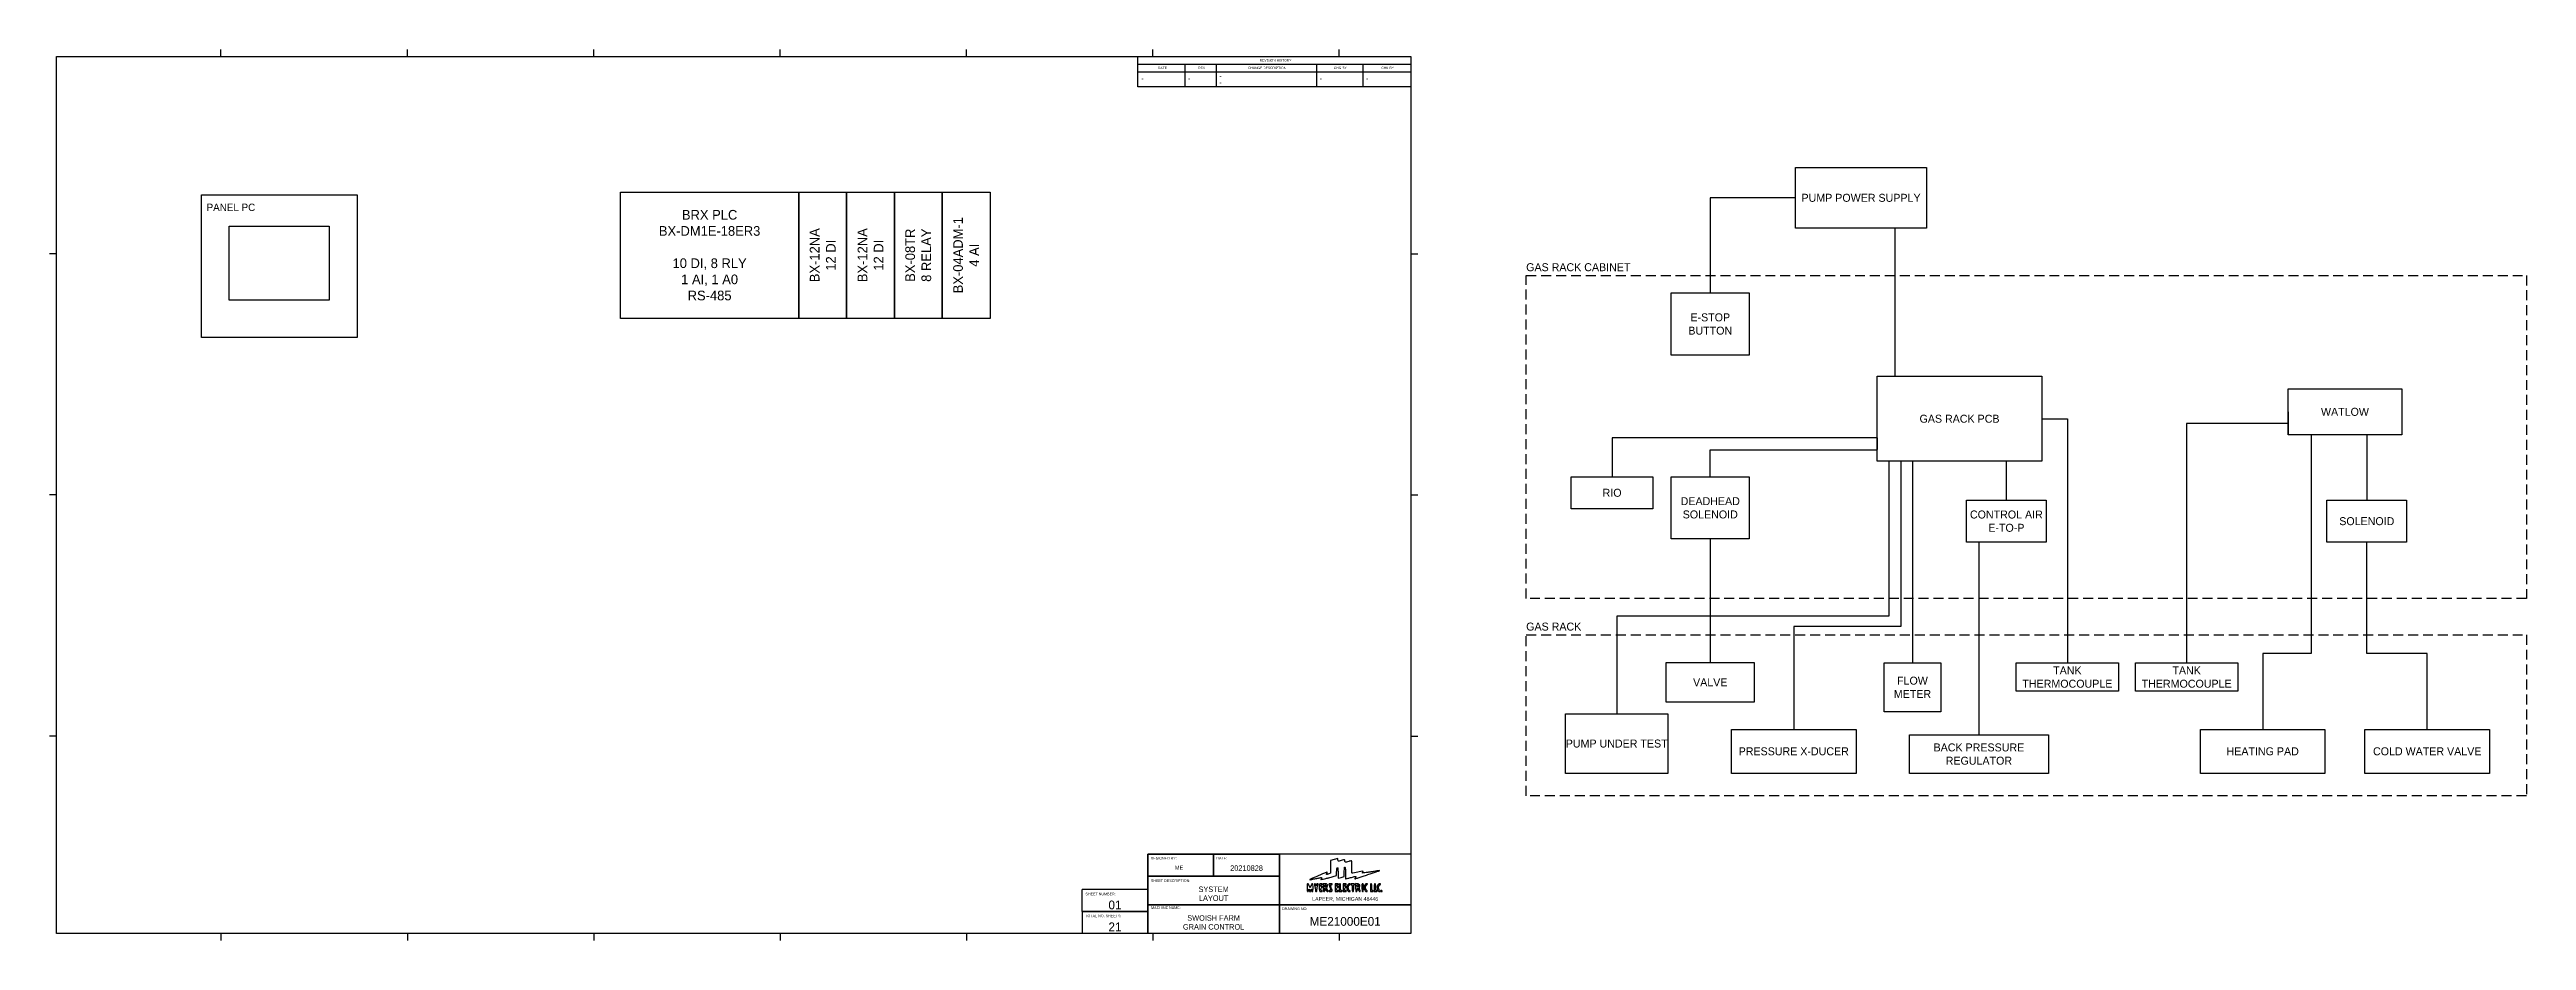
# Model space of a CAD drawing. Header units: inches. Extents: x -1.8 to 60.4, y -0.1 to 48.1.
# Drawn here: x -1.8 to 60.4, y -0.1 to 22.3 of the extents above; entities that cross this region are included whole.
import ezdxf
from ezdxf.enums import TextEntityAlignment as Align

# ---------------------------------------------------------------- set-up
doc = ezdxf.new("R2010")
doc.units = ezdxf.units.IN
doc.header["$MEASUREMENT"] = 0
doc.linetypes.add('DASHED2', pattern=[0.375, 0.25, -0.125])
doc.layers.add('ATTRIBUTE', color=3, linetype='Continuous')
doc.layers.add('TITLE BLOCK', color=8, linetype='Continuous')
doc.styles.add('Text Style48', font='arial.ttf')
doc.styles.add('Title Block', font='arial.ttf')

msp = doc.modelspace()

# ---------------------------------------------------------------- texts
msp.add_text('PANEL PC', height=0.1844).set_placement((2.178, 18.244))
at = {"char_height": 0.2}
for s, width, heights, insert, attachment_point in [('PUMP POWER SUPPLY ', 3.28638, [1.143], (43.686, 18.574), 5), ('GAS RACK CABINET', 3.78426, [0], (35.285, 16.934), 1), ('RIO', 2.05076, [0], (37.44, 11.173), 5), ('GAS RACK', 1.88931, [0], (35.285, 7.917), 1), ('VALVE', 2.2272, [0], (39.903, 6.418), 5), ('FLOW METER', 1.42688, [0], (44.976, 6.293), 5), ('PUMP UNDER TEST', 2.56498, [0], (37.556, 4.881), 5), ('PRESSURE X-DUCER', 3.12554, [0], (41.998, 4.686), 5), ('BACK PRESSURE REGULATOR', 3.49094, [0], (46.643, 4.617), 5), ('HEATING PAD', 3.12554, [0], (53.763, 4.686), 5), ('COLD WATER VALVE', 3.12554, [0], (57.891, 4.686), 5)]:
    msp.add_mtext_dynamic_manual_height_columns(s, width=width, gutter_width=1, heights=heights, dxfattribs=dict(at, insert=insert, attachment_point=attachment_point))
at = {"linetype": 'DASHED2', "attachment_point": 5}
for s, width, gutter_width, insert, char_height in [('BRX PLC\\PBX-DM1E-18ER3\\P\\P10 DI, 8 RLY\\P1 AI, 1 A0\\PRS-485', 5.02402, 1.215, (14.798, 17.135), 0.24297), ('E-STOP BUTTON', 1.95346, 1, (39.903, 15.408), 0.2), ('GAS RACK PCB', 4.13338, 1, (46.157, 13.031), 0.2), ('WATLOW', 2.84593, 1, (55.827, 13.204), 0.2), ('DEADHEAD SOLENOID', 1.95346, 1, (39.903, 10.796), 0.2), ('CONTROL AIR E-TO-P', 1.99893, 1, (47.332, 10.461), 0.2), ('SOLENOID', 1.99893, 1, (56.375, 10.461), 0.2), ('TANK THERMOCOUPLE', 1.94811, 1, (48.863, 6.549), 0.2), ('TANK THERMOCOUPLE', 1.94811, 1, (51.855, 6.549), 0.2)]:
    msp.add_mtext_dynamic_manual_height_columns(s, width=width, gutter_width=gutter_width, heights=[0], dxfattribs=dict(at, insert=insert, char_height=char_height))
at = {"linetype": 'DASHED2', "char_height": 0.243, "attachment_point": 5, "rotation": 90}
for s, insert in [('BX-04ADM-1\\P4 AI', (21.233, 17.135)), ('BX-12NA\\P12 DI', (17.636, 17.135)), ('BX-12NA\\P12 DI', (18.835, 17.135)), ('BX-08TR\\P8 RELAY', (20.034, 17.135))]:
    msp.add_mtext_dynamic_manual_height_columns(s, width=5.02402, gutter_width=1.215, heights=[0], dxfattribs=dict(at, insert=insert))

# ---------------------------------------------------------------- blocks, each defined once
blk = doc.blocks.new('*U51')
for points in [[(32.054, -20.144), (31.965, -20.168), (31.965, -20.327), (31.965, -20.486), (31.923, -20.504, -0.011575), (31.883, -20.519, -0.123232), (31.867, -20.521, -0.429207), (31.861, -20.514, -0.075017), (31.868, -20.496, 0.016852), (31.873, -20.486, 0.025956), (31.876, -20.477, 0.023649), (31.878, -20.469, 0.279589), (31.877, -20.467, 0.284075), (31.868, -20.465, 0.000271), (31.655, -20.556, 0.000261), (31.442, -20.646, 0.53109), (31.441, -20.652, 0.246522), (31.448, -20.654, 0.00061), (31.546, -20.636, 0.004193), (31.64, -20.618, 0.007465), (31.717, -20.601, -0.015975), (31.734, -20.598, -0.282061), (31.739, -20.6, -0.273563), (31.739, -20.605, -0.015249), (31.732, -20.62, 0.017165), (31.727, -20.631, 0.026009), (31.723, -20.64, 0.023795), (31.721, -20.647, 0.264845), (31.722, -20.65, 0.252928), (31.726, -20.651, 0.000628), (31.781, -20.638, 0.003645), (31.845, -20.622, 0.002235), (31.919, -20.603), (32.112, -20.552), (32.115, -20.455, -0.010367), (32.118, -20.412, -0.026178), (32.122, -20.381, -0.031698), (32.127, -20.36, -0.239908), (32.134, -20.352, -0.419857), (32.142, -20.356, -0.045779), (32.146, -20.378, -0.024307), (32.149, -20.416, -0.005069), (32.15, -20.483), (32.15, -20.618), (32.226, -20.596), (32.303, -20.575), (32.307, -20.456, -0.006157), (32.312, -20.343, -0.658537), (32.322, -20.339, -0.186335), (32.333, -20.365, -0.005262), (32.334, -20.485, 0.005914), (32.335, -20.541, 0.009837), (32.337, -20.589, 0.003836), (32.34, -20.629, 0.391449), (32.343, -20.632, 0.061218), (32.35, -20.631, 0.00131), (32.382, -20.623, 0.002999), (32.42, -20.613, 0.002016), (32.463, -20.601, -0.003186), (32.559, -20.576, -0.067949), (32.588, -20.572, -0.478278), (32.595, -20.581, -0.088254), (32.586, -20.603, 0.012281), (32.576, -20.619, 0.091596), (32.573, -20.627, 0.398502), (32.575, -20.63, 0.138134), (32.581, -20.63, -0.003563), (32.594, -20.626, -0.00004), (32.681, -20.598, -0.000124), (32.78, -20.565, -0.000081), (32.896, -20.527, 0.001179), (33.01, -20.49, 0.001986), (33.105, -20.458, 0.000178), (33.19, -20.429, 0.555583), (33.19, -20.428, 0.236023), (33.187, -20.427, 0.000327), (33.126, -20.435, 0.002563), (33.057, -20.446, 0.001565), (32.976, -20.459, -0.003318), (32.894, -20.471, -0.005578), (32.826, -20.48, -0.001265), (32.767, -20.488, -0.449485), (32.764, -20.485, -0.11724), (32.765, -20.481, -0.028143), (32.768, -20.475, -0.027379), (32.773, -20.469, -0.024139), (32.779, -20.463, 0.467866), (32.777, -20.449, 0.180834), (32.756, -20.443, 0.025752), (32.684, -20.455, 0.002782), (32.521, -20.491, -0.190393), (32.506, -20.489, -0.219476), (32.497, -20.476, -0.042404), (32.494, -20.444, -0.002122), (32.494, -20.337, 0.001799), (32.493, -20.276, 0.003005), (32.493, -20.224, 0.000364), (32.492, -20.179, 0.422075), (32.491, -20.178, 0.051145), (32.488, -20.178, 0.000352), (32.469, -20.183, 0.00137), (32.446, -20.189, 0.000875), (32.42, -20.196, -0.007336), (32.36, -20.211, -0.089549), (32.337, -20.212, -0.269745), (32.326, -20.204, -0.098452), (32.322, -20.184, 0.096414), (32.318, -20.163, 0.269666), (32.307, -20.155, 0.097854), (32.284, -20.156, 0.009273), (32.231, -20.171, -0.006091), (32.178, -20.187, -0.11754), (32.161, -20.187, -0.279731), (32.152, -20.179, -0.043108), (32.147, -20.155), (32.144, -20.12)], [(31.376, -20.853, 0.007316), (31.376, -20.903, 0.03703), (31.379, -20.931, 0.08138), (31.385, -20.946, 0.273713), (31.393, -20.951, 0.168316), (31.4, -20.949, 0.08124), (31.407, -20.942, 0.064959), (31.412, -20.931, 0.046944), (31.415, -20.918, -0.004779), (31.419, -20.895, -0.516008), (31.421, -20.894, -0.198593), (31.424, -20.897, -0.002061), (31.433, -20.927), (31.446, -20.97), (31.465, -20.927, -0.002235), (31.478, -20.897, -0.18041), (31.482, -20.894, -0.528171), (31.484, -20.895, -0.006158), (31.485, -20.918, 0.041084), (31.487, -20.932, 0.082191), (31.491, -20.943, 0.115162), (31.497, -20.949, 0.148642), (31.505, -20.951, 0.258593), (31.514, -20.946, 0.093584), (31.519, -20.932, 0.039364), (31.522, -20.905, 0.006994), (31.523, -20.853, 0.013793), (31.521, -20.779, 0.202366), (31.51, -20.756, 0.473475), (31.494, -20.759, 0.029852), (31.47, -20.807), (31.448, -20.859), (31.425, -20.807, 0.025807), (31.401, -20.761, 0.482182), (31.387, -20.759, 0.196031), (31.377, -20.78, 0.011101)], [(31.567, -20.819, -0.011228), (31.574, -20.847, -0.010219), (31.579, -20.875, -0.010287), (31.583, -20.9, -0.032245), (31.584, -20.918, 0.039687), (31.586, -20.932, 0.085127), (31.589, -20.943, 0.122098), (31.595, -20.949, 0.146572), (31.603, -20.951, 0.173501), (31.611, -20.948, 0.129272), (31.617, -20.94, 0.071071), (31.62, -20.926, 0.021401), (31.621, -20.904, -0.029143), (31.623, -20.882, -0.015863), (31.627, -20.855, -0.015759), (31.632, -20.828, -0.024047), (31.639, -20.806, 0.006971), (31.65, -20.774, 0.108397), (31.651, -20.762, 0.306008), (31.646, -20.757, 0.065683), (31.633, -20.755, 0.079521), (31.622, -20.757, 0.130985), (31.615, -20.762, 0.118265), (31.61, -20.77, 0.05793), (31.608, -20.783), (31.607, -20.81), (31.594, -20.783, 0.041935), (31.588, -20.772, 0.047128), (31.58, -20.763, 0.052891), (31.572, -20.757, 0.139403), (31.565, -20.755, 0.270303), (31.559, -20.759, 0.136249), (31.557, -20.768, 0.049563), (31.559, -20.786, 0.008812)], [(31.681, -20.795, 0.020019), (31.679, -20.815, 0.008766), (31.679, -20.841, 0.008659), (31.679, -20.868, 0.011456), (31.681, -20.894, 0.012553), (31.684, -20.929, 0.119947), (31.69, -20.943, 0.198295), (31.7, -20.95, 0.045204), (31.721, -20.951, 0.032751), (31.735, -20.951, 0.050337), (31.746, -20.948, 0.065043), (31.754, -20.944, 0.249719), (31.757, -20.939, 0.148195), (31.755, -20.934, 0.098894), (31.751, -20.93, 0.082425), (31.745, -20.928, 0.064853), (31.738, -20.927, -0.299278), (31.724, -20.918, -0.111821), (31.72, -20.894, -0.087579), (31.726, -20.866, -0.134363), (31.741, -20.846, 0.005777), (31.755, -20.835, 0.22845), (31.757, -20.832, 0.395521), (31.755, -20.83, 0.011517), (31.741, -20.829, -0.224035), (31.726, -20.822, -0.153467), (31.72, -20.804, -0.166632), (31.724, -20.787, -0.247969), (31.738, -20.779, 0.064853), (31.745, -20.779, 0.082425), (31.751, -20.776, 0.098894), (31.755, -20.772, 0.148195), (31.757, -20.767, 0.249255), (31.754, -20.762, 0.065248), (31.746, -20.758, 0.050468), (31.735, -20.756, 0.032852), (31.721, -20.755, 0.039619), (31.701, -20.756, 0.15851), (31.691, -20.762, 0.139501), (31.685, -20.773, 0.028245)], [(31.781, -20.853, 0.006994), (31.782, -20.905, 0.039364), (31.785, -20.932, 0.093584), (31.79, -20.946, 0.258593), (31.8, -20.951, 0.171382), (31.808, -20.949, 0.12597), (31.814, -20.941, 0.071752), (31.817, -20.927, 0.023085), (31.819, -20.905), (31.819, -20.859), (31.843, -20.905, 0.029092), (31.854, -20.923, 0.036571), (31.866, -20.938, 0.03977), (31.877, -20.948, 0.167418), (31.886, -20.951, 0.107056), (31.895, -20.95, 0.307114), (31.898, -20.945, 0.098199), (31.895, -20.935, 0.009507), (31.884, -20.912, -0.028488), (31.874, -20.89, -0.074064), (31.87, -20.872, -0.074591), (31.872, -20.855, -0.029202), (31.879, -20.832, 0.067378), (31.886, -20.797, 0.179306), (31.879, -20.774, 0.173835), (31.859, -20.759, 0.062714), (31.823, -20.755), (31.781, -20.755)], [(31.849, -20.81, -0.063462), (31.848, -20.819, -0.063483), (31.844, -20.828, -0.069477), (31.839, -20.834, -0.116646), (31.833, -20.838, -0.186684), (31.827, -20.838, -0.16323), (31.822, -20.833, -0.092267), (31.819, -20.824, -0.034783), (31.818, -20.81, -0.034783), (31.819, -20.797, -0.092267), (31.822, -20.787, -0.16323), (31.827, -20.783, -0.186684), (31.833, -20.783, -0.116646), (31.839, -20.786, -0.069477), (31.844, -20.793, -0.063483), (31.848, -20.801, -0.063462)], [(31.924, -20.764, 0.185345), (31.923, -20.771, 0.012116), (31.927, -20.791, 0.016298), (31.933, -20.814, 0.011366), (31.942, -20.841, -0.004936), (31.961, -20.896, -0.082876), (31.964, -20.915, -0.305016), (31.958, -20.924, -0.093948), (31.941, -20.927, 0.048028), (31.931, -20.928, 0.068025), (31.923, -20.93, 0.088204), (31.918, -20.934, 0.191087), (31.916, -20.939, 0.277684), (31.919, -20.944, 0.052312), (31.929, -20.948, 0.042582), (31.943, -20.951, 0.027026), (31.959, -20.951, 0.060806), (31.989, -20.948, 0.293992), (32, -20.936, 0.120504), (31.999, -20.912, 0.008947), (31.978, -20.849, -0.003873), (31.963, -20.803, -0.079133), (31.961, -20.788, -0.31512), (31.965, -20.782, -0.087652), (31.978, -20.779, 0.04941), (31.988, -20.779, 0.069405), (31.995, -20.776, 0.089576), (32, -20.772, 0.186826), (32.002, -20.767, 0.359992), (31.995, -20.758, 0.038107), (31.966, -20.755, 0.037892), (31.937, -20.756, 0.229395)], [(32.082, -20.853), (32.082, -20.951), (32.122, -20.951, 0.029145), (32.137, -20.951, 0.045523), (32.15, -20.948, 0.057272), (32.159, -20.944, 0.26699), (32.162, -20.939, 0.191087), (32.16, -20.934, 0.088204), (32.155, -20.93, 0.068025), (32.147, -20.928, 0.048028), (32.137, -20.927, -0.22988), (32.119, -20.918, -0.177271), (32.112, -20.897, -0.131929), (32.12, -20.87, -0.130712), (32.14, -20.852), (32.167, -20.837), (32.14, -20.827, -0.104724), (32.121, -20.815, -0.188258), (32.113, -20.799, -0.257133), (32.12, -20.785, -0.155961), (32.137, -20.779, 0.048028), (32.147, -20.779, 0.068025), (32.155, -20.776, 0.088204), (32.16, -20.772, 0.191087), (32.162, -20.767, 0.266956), (32.159, -20.762, 0.057262), (32.15, -20.758, 0.04552), (32.137, -20.756, 0.029145), (32.122, -20.755), (32.082, -20.755)], [(32.18, -20.853), (32.18, -20.951), (32.213, -20.951, 0.034237), (32.227, -20.951, 0.039166), (32.239, -20.948, 0.042873), (32.249, -20.944, 0.138974), (32.254, -20.939, 0.21303), (32.255, -20.935, 0.177792), (32.252, -20.93, 0.099774), (32.245, -20.928, 0.045834), (32.235, -20.927, -0.117317), (32.221, -20.923, -0.215978), (32.214, -20.914, -0.069512), (32.211, -20.894, -0.005651), (32.213, -20.841, 0.00763), (32.215, -20.795, 0.04558), (32.213, -20.772, 0.116497), (32.208, -20.759, 0.240237), (32.199, -20.755, 0.258373), (32.19, -20.76, 0.093426), (32.184, -20.774, 0.039346), (32.181, -20.802, 0.006998)], [(32.279, -20.853), (32.279, -20.951), (32.319, -20.951, 0.029145), (32.334, -20.951, 0.045523), (32.347, -20.948, 0.057272), (32.356, -20.944, 0.26699), (32.359, -20.939, 0.191087), (32.357, -20.934, 0.088204), (32.351, -20.93, 0.068025), (32.343, -20.928, 0.048028), (32.334, -20.927, -0.22988), (32.316, -20.918, -0.177271), (32.309, -20.897, -0.131929), (32.317, -20.87, -0.130712), (32.337, -20.852), (32.364, -20.837), (32.337, -20.827, -0.073774), (32.317, -20.817, -0.21909), (32.31, -20.804, -0.256412), (32.316, -20.791, -0.092814), (32.334, -20.783, 0.062734), (32.355, -20.775, 0.412254), (32.357, -20.765, 0.231771), (32.346, -20.757, 0.040045), (32.319, -20.755), (32.279, -20.755)], [(32.395, -20.779, 0.157965), (32.373, -20.824, 0.093693), (32.375, -20.883, 0.104867), (32.397, -20.933, 0.238867), (32.433, -20.951, 0.067597), (32.45, -20.949, 0.342889), (32.456, -20.942, 0.213846), (32.451, -20.931, 0.037361), (32.432, -20.917, -0.080305), (32.421, -20.907, -0.081907), (32.413, -20.894, -0.063489), (32.409, -20.877, -0.027883), (32.408, -20.853, -0.027883), (32.409, -20.829, -0.063489), (32.413, -20.812, -0.081907), (32.421, -20.799, -0.080305), (32.432, -20.789, 0.025323), (32.442, -20.782, 0.03201), (32.45, -20.775, 0.033519), (32.455, -20.769, 0.163755), (32.457, -20.764, 0.339728), (32.451, -20.756, 0.126675), (32.435, -20.756, 0.075222), (32.414, -20.765, 0.060543)], [(32.469, -20.767, 0.148195), (32.471, -20.772, 0.098894), (32.475, -20.776, 0.082425), (32.481, -20.779, 0.064853), (32.488, -20.779, -0.241448), (32.497, -20.784, -0.103378), (32.502, -20.797, -0.044348), (32.505, -20.821, -0.008455), (32.506, -20.865, 0.008455), (32.507, -20.91, 0.044348), (32.51, -20.934, 0.103378), (32.515, -20.947, 0.241448), (32.524, -20.951, 0.241448), (32.533, -20.947, 0.103378), (32.539, -20.934, 0.044348), (32.542, -20.91, 0.008455), (32.543, -20.865, -0.01259), (32.544, -20.832, -0.022889), (32.546, -20.804, -0.020168), (32.55, -20.783, -0.350432), (32.555, -20.779, 0.099038), (32.56, -20.779, 0.097945), (32.564, -20.776, 0.097945), (32.566, -20.772, 0.099038), (32.567, -20.767, 0.295869), (32.564, -20.762, 0.04382), (32.553, -20.758, 0.037669), (32.537, -20.756, 0.023598), (32.518, -20.755, 0.023598), (32.499, -20.756, 0.037669), (32.484, -20.758, 0.04382), (32.472, -20.762, 0.295869)], [(32.592, -20.852, 0.00721), (32.593, -20.903, 0.036993), (32.596, -20.931, 0.081942), (32.601, -20.946, 0.273266), (32.61, -20.951, 0.189289), (32.618, -20.948, 0.095755), (32.624, -20.94, 0.061849), (32.629, -20.925, 0.026537), (32.631, -20.905), (32.635, -20.859), (32.659, -20.905, 0.032145), (32.682, -20.944, 0.245611), (32.7, -20.953, 0.484084), (32.708, -20.943, 0.042423), (32.696, -20.906, -0.020374), (32.687, -20.881, -0.065919), (32.684, -20.863, -0.085082), (32.685, -20.848, -0.050766), (32.692, -20.831, 0.105404), (32.7, -20.803, 0.180604), (32.694, -20.781, 0.147367), (32.672, -20.765, 0.064415), (32.637, -20.757), (32.592, -20.753)], [(32.664, -20.807, -0.041303), (32.661, -20.818, -0.056112), (32.657, -20.827, -0.069458), (32.652, -20.833, -0.193098), (32.647, -20.835, -0.193098), (32.642, -20.833, -0.069458), (32.637, -20.827, -0.056112), (32.633, -20.818, -0.041303), (32.631, -20.807, -0.04615), (32.63, -20.795, -0.12236), (32.633, -20.786, -0.161672), (32.639, -20.781, -0.100145), (32.647, -20.779, -0.100145), (32.656, -20.781, -0.161672), (32.662, -20.786, -0.12236), (32.664, -20.795, -0.04615)], [(32.75, -20.853, 0.008462), (32.752, -20.9, 0.032832), (32.756, -20.929, 0.057973), (32.762, -20.946, 0.291159), (32.77, -20.951, 0.293716), (32.778, -20.946, 0.065472), (32.783, -20.93, 0.03385), (32.786, -20.902, 0.007802), (32.787, -20.853, 0.006304), (32.786, -20.799, 0.045192), (32.783, -20.773, 0.124489), (32.777, -20.76, 0.220503), (32.766, -20.755, 0.218721), (32.756, -20.76, 0.136927), (32.75, -20.772, 0.046094), (32.748, -20.798, 0.005761)], [(32.843, -20.764, 0.094659), (32.828, -20.779, 0.041125), (32.814, -20.803, 0.040818), (32.804, -20.829, 0.069353), (32.801, -20.853, 0.081353), (32.806, -20.885, 0.058894), (32.822, -20.918, 0.062991), (32.842, -20.943, 0.192104), (32.863, -20.951, 0.039041), (32.881, -20.95, 0.371636), (32.885, -20.945, 0.182794), (32.882, -20.935, 0.013412), (32.862, -20.915, -0.061571), (32.853, -20.902, -0.039751), (32.845, -20.886, -0.039427), (32.84, -20.869, -0.055778), (32.838, -20.853, -0.055778), (32.84, -20.837, -0.039427), (32.845, -20.82, -0.039751), (32.853, -20.804, -0.061571), (32.862, -20.792, 0.01161), (32.872, -20.782, 0.016057), (32.88, -20.773, 0.012597), (32.886, -20.765, 0.157369), (32.887, -20.761, 0.356709), (32.883, -20.756, 0.068557), (32.871, -20.755, 0.056583), (32.855, -20.758, 0.072396)], [(32.961, -20.853), (32.961, -20.951), (32.997, -20.951, 0.031626), (33.012, -20.951, 0.048861), (33.023, -20.948, 0.06271), (33.032, -20.944, 0.254951), (33.034, -20.939, 0.148195), (33.033, -20.934, 0.098894), (33.029, -20.93, 0.082425), (33.023, -20.928, 0.064853), (33.016, -20.927, -0.241448), (33.007, -20.922, -0.103378), (33.001, -20.909, -0.044348), (32.998, -20.885, -0.008455), (32.997, -20.841, 0.008455), (32.997, -20.796, 0.044348), (32.994, -20.772, 0.103378), (32.988, -20.76, 0.241448), (32.979, -20.755, 0.258593), (32.97, -20.76, 0.093584), (32.964, -20.774, 0.039364), (32.961, -20.802, 0.006994)], [(33.059, -20.853), (33.059, -20.951), (33.096, -20.951, 0.031626), (33.11, -20.951, 0.048861), (33.122, -20.948, 0.06271), (33.13, -20.944, 0.254951), (33.133, -20.939, 0.148195), (33.131, -20.934, 0.098894), (33.127, -20.93, 0.082425), (33.121, -20.928, 0.064853), (33.114, -20.927, -0.241448), (33.105, -20.922, -0.103378), (33.099, -20.909, -0.044348), (33.096, -20.885, -0.008455), (33.096, -20.841, 0.008455), (33.095, -20.796, 0.044348), (33.092, -20.772, 0.103378), (33.086, -20.76, 0.241448), (33.077, -20.755, 0.258593), (33.068, -20.76, 0.093584), (33.063, -20.774, 0.039364), (33.06, -20.802, 0.006994)], [(33.152, -20.782, 0.126643), (33.134, -20.83, 0.08921), (33.138, -20.888, 0.103093), (33.16, -20.935, 0.231798), (33.195, -20.951, 0.067597), (33.212, -20.949, 0.342889), (33.218, -20.942, 0.213846), (33.213, -20.931, 0.037361), (33.194, -20.917, -0.194574), (33.173, -20.889, -0.074599), (33.169, -20.84, -0.083057), (33.179, -20.795, -0.305325), (33.201, -20.779, 0.070083), (33.208, -20.779, 0.085896), (33.214, -20.776, 0.100138), (33.217, -20.772, 0.138107), (33.219, -20.767, 0.324907), (33.211, -20.757, 0.134586), (33.192, -20.756, 0.087499), (33.169, -20.765, 0.097748)], [(33.231, -20.939, 0.099038), (33.232, -20.944, 0.097945), (33.234, -20.948, 0.097945), (33.238, -20.951, 0.099038), (33.243, -20.951, 0.099038), (33.248, -20.951, 0.097945), (33.252, -20.948, 0.097945), (33.255, -20.944, 0.099038), (33.255, -20.939, 0.099038), (33.255, -20.934, 0.097945), (33.252, -20.93, 0.097945), (33.248, -20.928, 0.099038), (33.243, -20.927, 0.099038), (33.238, -20.928, 0.097945), (33.234, -20.93, 0.097945), (33.232, -20.934, 0.099038)]]:
    blk.add_lwpolyline(points, format="xyb", close=True)
at = {"layer": 'TITLE BLOCK'}
for p, q in [((0, -22.002), (0, 0)), ((0, 0), (33.98, 0)), ((4.125, 0), (4.125, 0.176)), ((8.801, 0), (8.801, 0.176)), ((13.476, 0), (13.476, 0.176)), ((18.152, 0), (18.152, 0.176)), ((22.827, 0), (22.827, 0.176)), ((27.131, -0.763), (27.131, 0)), ((27.503, 0), (27.503, 0.176)), ((32.178, 0), (32.178, 0.176)), ((33.98, 0), (33.98, -22.002)), ((27.131, -0.19), (28.303, -0.19)), ((27.131, -0.38), (28.303, -0.38)), ((27.136, 0), (33.98, 0)), ((28.303, -0.19), (28.303, -0.38)), ((28.303, -0.19), (29.095, -0.19)), ((28.303, -0.19), (28.303, -0.38)), ((28.303, -0.38), (28.303, -0.763)), ((28.303, -0.38), (29.095, -0.38)), ((28.303, -0.38), (28.303, -0.763)), ((29.095, -0.19), (29.095, -0.38)), ((29.095, -0.19), (31.608, -0.19)), ((29.095, -0.19), (29.095, -0.38)), ((29.095, -0.38), (29.095, -0.763)), ((29.095, -0.38), (31.608, -0.38)), ((29.095, -0.38), (29.095, -0.763)), ((31.608, -0.19), (31.608, -0.38)), ((31.608, -0.19), (32.77, -0.19)), ((31.608, -0.19), (31.608, -0.38)), ((31.608, -0.38), (31.608, -0.763)), ((31.608, -0.38), (32.77, -0.38)), ((31.608, -0.38), (31.608, -0.763)), ((32.77, -0.19), (32.77, -0.38)), ((32.77, -0.19), (33.98, -0.19)), ((32.77, -0.19), (32.77, -0.38)), ((32.77, -0.38), (32.77, -0.763)), ((32.77, -0.38), (33.98, -0.38)), ((32.77, -0.38), (32.77, -0.763)), ((33.98, 0), (33.98, -0.763)), ((33.98, -0.763), (27.131, -0.763)), ((0, -4.951), (-0.176, -4.951)), ((33.98, -4.951), (34.156, -4.951)), ((0, -11.001), (-0.176, -11.001)), ((33.98, -11.001), (34.156, -11.001)), ((0, -17.052), (-0.176, -17.052)), ((33.98, -17.052), (34.156, -17.052)), ((33.98, -20.012), (30.68, -20.012)), ((27.379, -20.902), (25.729, -20.902)), ((25.729, -21.452), (25.729, -20.902)), ((25.729, -21.452), (25.729, -22.002)), ((33.98, -22.002), (0, -22.002)), ((4.125, -22.002), (4.125, -22.178)), ((8.801, -22.002), (8.801, -22.178)), ((13.476, -22.002), (13.476, -22.178)), ((18.152, -22.002), (18.152, -22.178)), ((22.827, -22.002), (22.827, -22.178)), ((27.503, -22.002), (27.503, -22.178)), ((32.178, -22.002), (32.178, -22.178))]:
    blk.add_line(p, q, dxfattribs=at)
at = {"layer": 'TITLE BLOCK', "linetype": 'Continuous', "lineweight": 35}
for p, q in [((27.379, -22.002), (27.379, -20.012)), ((27.379, -20.012), (30.68, -20.012)), ((29.029, -20.012), (29.029, -20.562)), ((30.68, -22.002), (30.68, -20.012)), ((27.379, -20.562), (30.68, -20.562)), ((25.729, -21.452), (27.379, -21.452)), ((27.379, -21.282), (30.68, -21.282)), ((30.68, -21.282), (33.98, -21.282))]:
    blk.add_line(p, q, dxfattribs=at)
blk.add_text('LAPEER, MICHIGAN 48446', height=0.09563).set_placement((32.33, -21.136), align=Align.MIDDLE_CENTER)
at = {"layer": 'ATTRIBUTE'}
for p in [(27.212, -0.61), (28.384, -0.61), (29.176, -0.546), (31.689, -0.61), (32.851, -0.61), (29.176, -0.71)]:
    blk.add_text('-', height=0.125, dxfattribs=at).set_placement(p)
blk.add_text('ME', height=0.1031, dxfattribs=at).set_placement((28.162, -20.352), align=Align.MIDDLE_CENTER)
for tag, height, p in [('DESDATE', 0.138, (29.855, -20.363)), ('DESCRIPTION1', 0.138, (29.029, -20.894)), ('DESCRIPTION2', 0.138, (29.029, -21.117)), ('SHEET', 0.22, (26.554, -21.287)), ('MACHNAME1', 0.138, (29.029, -21.614)), ('DRAWINGNUM', 0.22, (32.33, -21.7)), ('MACHNAME2', 0.138, (29.029, -21.837))]:
    blk.add_attdef(tag, text='', height=height, dxfattribs=at).set_placement(p, align=Align.MIDDLE)
blk.add_attdef('TOTAL', text='', height=0.22, dxfattribs=at).set_placement((26.554, -21.837), align=Align.MIDDLE_CENTER)
at = {"layer": 'TITLE BLOCK'}
for s, insert, char_height, attachment_point, style in [('DATE', (27.632, -0.315), 0.06, 7, 'Text Style48'), ('REV', (28.641, -0.315), 0.06, 7, 'Text Style48'), ('CHANGE DESCRIPTION', (29.892, -0.316), 0.06, 7, 'Text Style48'), ('REVISION HISTORY', (30.185, -0.126), 0.06, 7, 'Text Style48'), ('CHG BY', (32.046, -0.316), 0.06, 7, 'Text Style48'), ('CHK BY', (33.237, -0.316), 0.06, 7, 'Text Style48'), ('DESIGNED BY:', (27.448, -20.081), 0.06601, 1, 'Title Block'), ('DATE:', (29.098, -20.081), 0.066, 1, 'Title Block'), ('SHEET NUMBER:', (25.813, -20.978), 0.06601, 1, 'Title Block'), ('SHEET DESCRIPTION:', (27.454, -20.643), 0.06601, 1, 'Title Block'), ('TOTAL NO. SHEETS:', (25.808, -21.528), 0.06601, 1, 'Title Block'), ('MACHINE NAME:', (27.461, -21.324), 0.06601, 1, 'Title Block')]:
    blk.add_mtext(s, dxfattribs=dict(at, insert=insert, char_height=char_height, attachment_point=attachment_point, style=style))
at = {"layer": 'TITLE BLOCK', "insert": (30.748, -21.351), "char_height": 0.06601, "width": 0.63532, "attachment_point": 1, "style": 'Title Block'}
blk.add_mtext('DRAWING NO:', dxfattribs=at)

# ---------------------------------------------------------------- linework, layer by layer
for p, q in [((42.045, 18.574), (39.903, 18.574)), ((39.903, 18.574), (39.903, 16.189)), ((44.546, 14.098), (44.546, 17.812)), ((54.404, 13.204), (54.404, 12.628)), ((44.09, 12.554), (37.44, 12.554)), ((37.44, 12.554), (37.44, 11.577)), ((44.09, 12.554), (44.09, 12.259)), ((48.224, 13.031), (48.863, 13.031)), ((48.863, 13.031), (48.863, 6.904)), ((54.404, 12.916), (51.855, 12.916)), ((51.855, 12.916), (51.855, 6.904)), ((54.976, 12.628), (54.976, 7.139)), ((56.375, 12.628), (56.375, 10.986)), ((39.903, 11.577), (39.903, 12.255)), ((39.903, 12.255), (44.09, 12.255)), ((44.09, 11.964), (44.09, 12.259)), ((44.386, 11.964), (44.386, 8.08)), ((44.681, 11.964), (44.386, 11.964)), ((44.681, 11.964), (44.681, 7.818)), ((44.681, 11.964), (44.681, 8.08)), ((44.976, 11.964), (44.976, 6.904)), ((47.332, 10.986), (47.332, 11.964)), ((39.903, 10.015), (39.903, 6.899)), ((46.643, 9.936), (46.643, 5.101)), ((56.375, 7.139), (56.375, 9.936)), ((44.386, 8.08), (37.556, 8.08)), ((37.556, 8.08), (37.556, 5.628)), ((44.681, 7.818), (41.998, 7.818)), ((41.998, 7.818), (41.998, 5.238)), ((54.976, 7.139), (53.763, 7.139)), ((53.763, 7.139), (53.763, 5.238)), ((57.891, 7.139), (56.375, 7.139)), ((57.891, 5.238), (57.891, 7.139))]:
    msp.add_line(p, q)
for points in [[(42.045, 19.337), (45.327, 19.337), (45.327, 17.812), (42.045, 17.812)], [(2.048, 18.652), (5.953, 18.652), (5.953, 15.072), (2.048, 15.072)], [(12.559, 18.719), (17.036, 18.719), (17.036, 15.55), (12.559, 15.55)], [(17.036, 18.719), (18.235, 18.719), (18.235, 15.55), (17.036, 15.55)], [(18.235, 18.719), (19.435, 18.719), (19.435, 15.55), (18.235, 15.55)], [(19.435, 18.719), (20.634, 18.719), (20.634, 15.55), (19.435, 15.55)], [(20.634, 18.719), (21.833, 18.719), (21.833, 15.55), (20.634, 15.55)], [(2.746, 17.864), (5.254, 17.864), (5.254, 16.003), (2.746, 16.003)], [(38.926, 16.189), (40.88, 16.189), (40.88, 14.627), (38.926, 14.627)], [(44.09, 14.098), (48.224, 14.098), (48.224, 11.964), (44.09, 11.964)], [(54.404, 13.78), (57.25, 13.78), (57.25, 12.628), (54.404, 12.628)], [(36.414, 11.577), (38.465, 11.577), (38.465, 10.769), (36.414, 10.769)], [(38.926, 11.577), (40.88, 11.577), (40.88, 10.015), (38.926, 10.015)], [(46.333, 10.986), (48.332, 10.986), (48.332, 9.936), (46.333, 9.936)], [(55.376, 10.986), (57.375, 10.986), (57.375, 9.936), (55.376, 9.936)], [(38.79, 5.933), (41.017, 5.933), (41.017, 6.904), (38.79, 6.904)], [(44.262, 6.904), (45.689, 6.904), (45.689, 5.682), (44.262, 5.682)], [(47.579, 6.904), (50.147, 6.904), (50.147, 6.193), (47.579, 6.193)], [(50.571, 6.904), (53.138, 6.904), (53.138, 6.193), (50.571, 6.193)], [(36.274, 5.628), (38.839, 5.628), (38.839, 4.134), (36.274, 4.134)], [(40.435, 5.238), (43.561, 5.238), (43.561, 4.134), (40.435, 4.134)], [(44.898, 5.101), (48.389, 5.101), (48.389, 4.134), (44.898, 4.134)], [(52.2, 5.238), (55.326, 5.238), (55.326, 4.134), (52.2, 4.134)], [(56.328, 5.238), (59.454, 5.238), (59.454, 4.134), (56.328, 4.134)]]:
    msp.add_lwpolyline(points, close=True)
at = {"linetype": 'DASHED2'}
for points in [[(35.285, 16.629), (60.381, 16.629), (60.381, 8.521), (35.285, 8.521)], [(35.285, 7.612), (60.381, 7.612), (60.381, 3.574), (35.285, 3.574)]]:
    msp.add_lwpolyline(points, close=True, dxfattribs=at)

# ---------------------------------------------------------------- block references
msp.add_blockref('*U51', (-1.586, 22.12)).add_auto_attribs({'DRAWINGNUM': 'ME21000E01', 'SHEET': '01', 'TOTAL': '21', 'DESCRIPTION1': 'SYSTEM', 'DESCRIPTION2': 'LAYOUT', 'MACHNAME1': 'SWOISH FARM', 'MACHNAME2': 'GRAIN CONTROL', 'DESDATE': '20210828'})

msp.set_redraw_order([(e.dxf.handle, doc.entitydb.next_handle()) for e in msp.query("TEXT MTEXT ATTDEF DIMENSION ARC_DIMENSION")])  # texts and dimensions are drawn at this point

doc.saveas('drawing.dxf')
